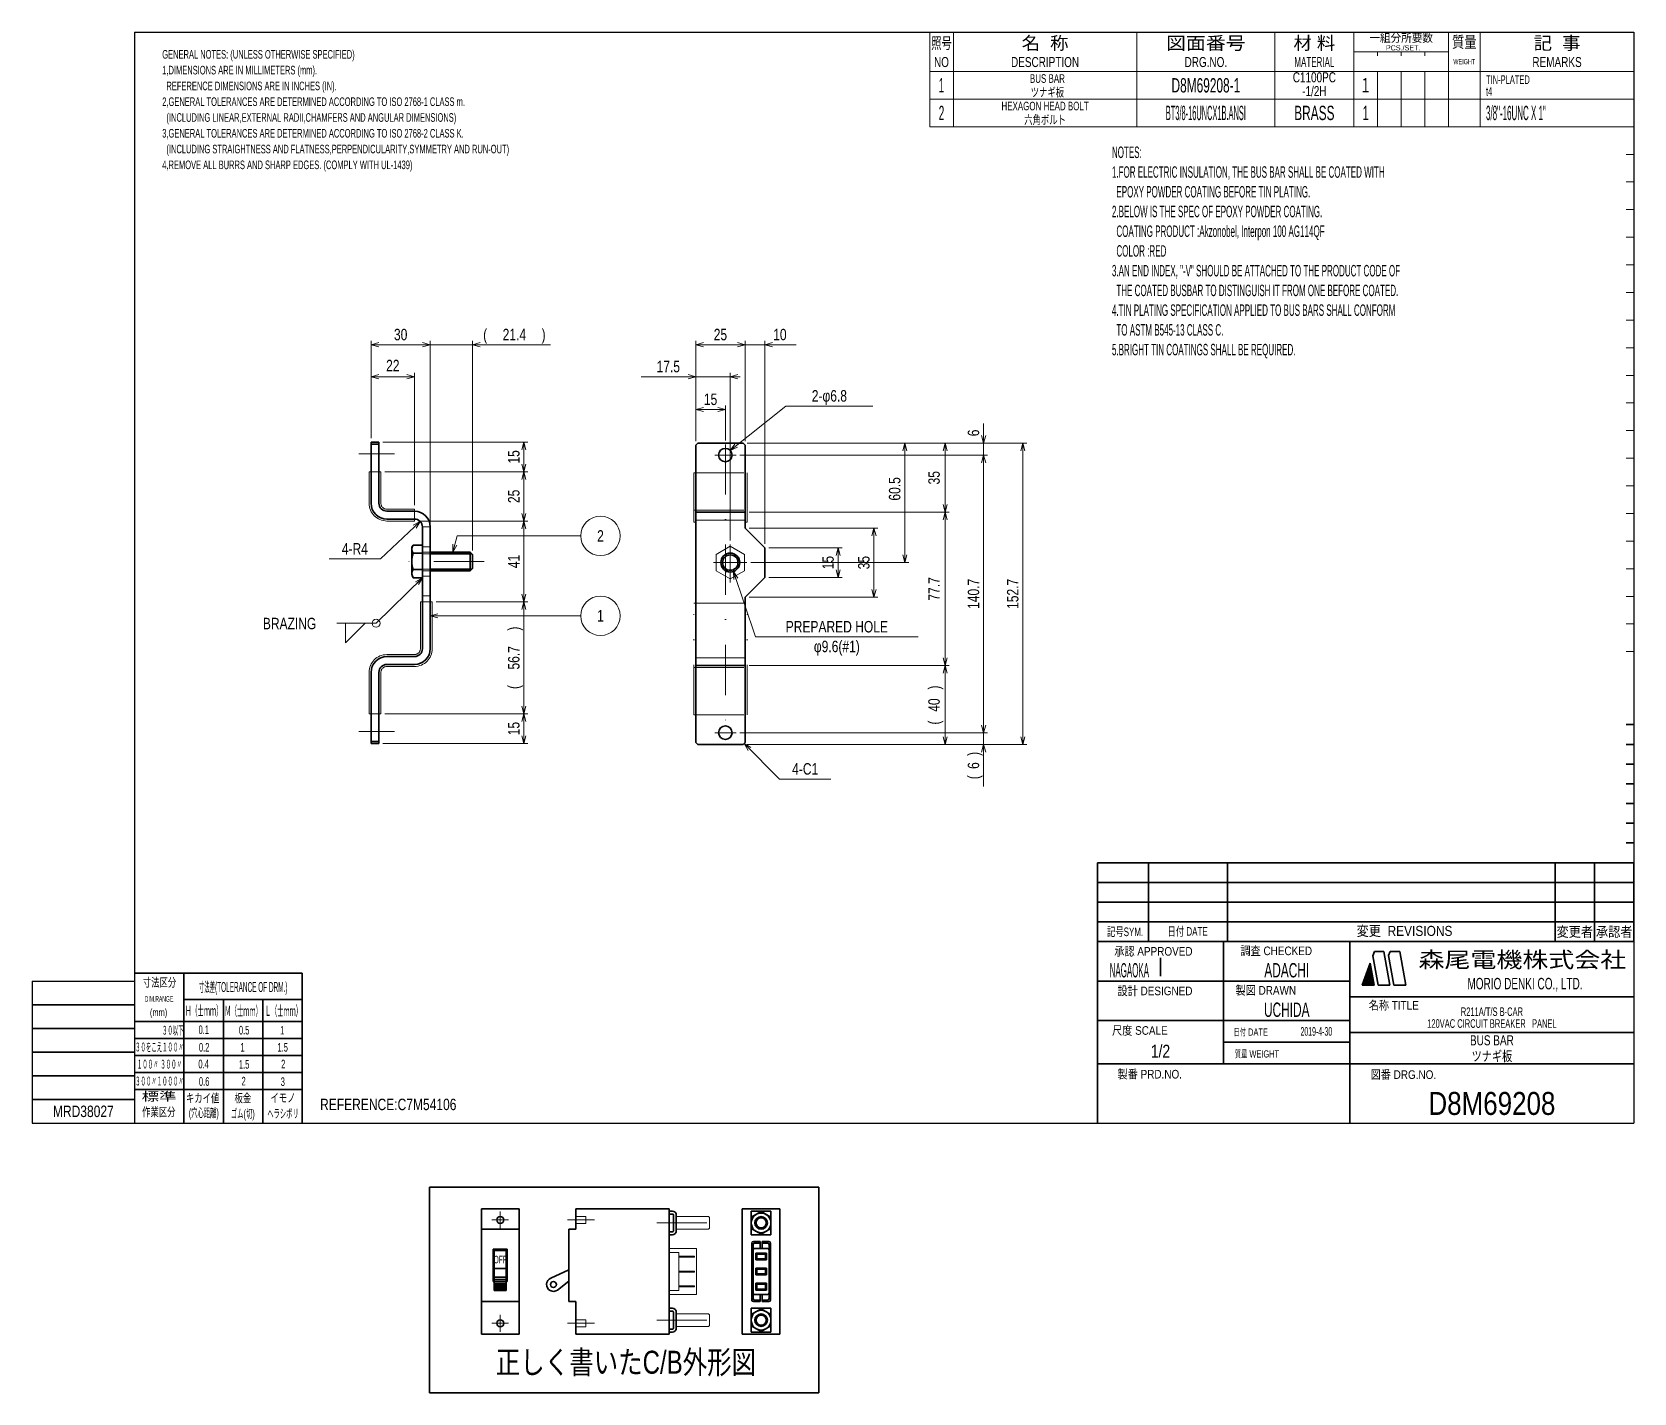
# Model space of a CAD drawing. Header units: millimetres. Extents: x 7 to 413, y -58 to 287.
import ezdxf
from ezdxf.enums import TextEntityAlignment as Align

# ---------------------------------------------------------------- set-up
doc = ezdxf.new("R2010")
doc.units = ezdxf.units.MM
for name, pattern in [('DASHDOT', [25.3, 12.7, -6.3, 0, -6.3]), ('DASHED', [19, 12.7, -6.3]), ('DIVIDE', [31.6, 12.7, -6.3, 0, -6.3, 0, -6.3])]:
    doc.linetypes.add(name, pattern=pattern)
for name, color, linetype in [('GR1_01', 7, 'Continuous'), ('GR1_02', 7, 'Continuous'), ('GR1_03', 7, 'Continuous'), ('GR1_15', 7, 'Continuous'), ('GR1_16', 7, 'Continuous'), ('図面枠D8M', 7, 'Continuous'), ('表題、部品表', 7, 'Continuous'), ('表題、部品表_01', 7, 'Continuous'), ('表題、部品表_02', 7, 'Continuous'), ('表題、部品表_03', 7, 'Continuous')]:
    doc.layers.add(name, color=color, linetype=linetype)
doc.styles.add('HG丸ｺﾞｼｯｸM-PRO', font='')
doc.styles.get('HG丸ｺﾞｼｯｸM-PRO').set_extended_font_data('HG丸ｺﾞｼｯｸM-PRO')

msp = doc.modelspace()

# ---------------------------------------------------------------- texts
at = {"layer": 'GR1_01', "color": 3, "linetype": 'Continuous', "lineweight": 35, "style": 'HG丸ｺﾞｼｯｸM-PRO', "width": 0.781854}
msp.add_text('正しく書いたC/B外形図', height=5.8182, dxfattribs=at).set_placement((157.52, -50.33), align=Align.MIDDLE_CENTER)
at = {"layer": 'GR1_02', "color": 4, "linetype": 'Continuous', "lineweight": 35, "style": 'HG丸ｺﾞｼｯｸM-PRO'}
for s, height, rotation, width, p in [('30', 2.909, 0, 0.784542, (100.43, 207.77)), ('(', 2.91, 0, 0.781868, (121.85, 207.77)), ('21.4', 2.909, 0, 0.784749, (129.25, 207.77)), (')', 2.91, 0, 0.781868, (136.65, 207.77)), ('25', 2.909, 0, 0.784542, (181.47, 207.77)), ('10', 2.909, 0, 0.784542, (196.54, 207.77)), ('22', 2.909, 0, 0.784542, (98.43, 199.91)), ('17.5', 2.909, 0, 0.784749, (168.25, 199.66)), ('15', 2.909, 0, 0.784542, (178.97, 191.36)), ('6', 2.91, 90, 0.784542, (247.93, 185.17)), ('15', 2.909, 90, 0.784542, (131.42, 179.09)), ('25', 2.909, 90, 0.784542, (131.42, 169.09)), ('60.5', 2.909, 90, 0.784749, (227.95, 170.98)), ('41', 2.909, 90, 0.784542, (131.42, 152.59)), ('15', 2.909, 90, 0.784542, (211.06, 152.3)), ('35', 2.909, 90, 0.784542, (220.13, 152.3)), ('140.7', 2.909, 90, 0.7847, (247.93, 144.38)), ('152.7', 2.909, 90, 0.7847, (257.88, 144.38)), (')', 2.91, 90, 0.781868, (131.42, 135.57)), ('56.7', 2.909, 90, 0.784749, (131.42, 128.17)), ('(', 2.91, 90, 0.781868, (131.42, 120.77)), ('15', 2.909, 90, 0.784542, (131.42, 110.24)), (')', 2.91, 90, 0.781868, (247.93, 103.83)), ('6', 2.91, 90, 0.784542, (247.93, 100.87)), ('(', 2.91, 90, 0.781868, (247.93, 97.91))]:
    msp.add_text(s, height=height, rotation=rotation, dxfattribs=dict(at, width=width)).set_placement(p, align=Align.BOTTOM_CENTER)
at = {"layer": 'GR1_02', "color": 3, "linetype": 'Continuous', "lineweight": 35, "style": 'HG丸ｺﾞｼｯｸM-PRO'}
for s, height, width, p in [('2-φ6.8', 2.909, 0.783565, (209.08, 192.23)), ('4-R4', 2.909, 0.783129, (88.82, 153.47)), ('PREPARED HOLE', 2.9091, 0.783193, (210.97, 133.73)), ('φ9.6(#1)', 2.909, 0.78342, (210.97, 128.73)), ('4-C1', 2.909, 0.783285, (202.95, 97.7))]:
    msp.add_text(s, height=height, dxfattribs=dict(at, width=width)).set_placement(p, align=Align.BOTTOM_CENTER)
for s, height, width, p in [('35', 2.909, 0.784542, (237.93, 173.8)), ('77.7', 2.909, 0.784749, (237.93, 145.63)), (')', 2.91, 0.781868, (237.93, 120.64)), ('40', 2.909, 0.784542, (237.93, 116.2)), ('(', 2.91, 0.781868, (237.93, 111.76))]:
    msp.add_text(s, height=height, rotation=90, dxfattribs=dict(at, width=width)).set_placement(p, align=Align.BOTTOM_CENTER)
at = {"layer": 'GR1_02', "color": 3, "linetype": 'Continuous', "lineweight": 35, "style": 'HG丸ｺﾞｼｯｸM-PRO', "width": 0.782288}
msp.add_text('BRAZING', height=2.909, dxfattribs=at).set_placement((72.27, 136.86), align=Align.MIDDLE_CENTER)
at = {"layer": 'GR1_15', "color": 6, "linetype": 'Continuous', "lineweight": 35, "style": 'HG丸ｺﾞｼｯｸM-PRO', "width": 0.784542}
for s, p in [('2', (151.07, 159.06)), ('1', (151.07, 138.83))]:
    msp.add_text(s, height=2.91, dxfattribs=at).set_placement(p, align=Align.MIDDLE_CENTER)
at = {"layer": '図面枠D8M', "color": 3, "linetype": 'Continuous', "lineweight": 35, "style": 'HG丸ｺﾞｼｯｸM-PRO'}
for s, width, p in [('GENERAL NOTES: (UNLESS OTHERWISE SPECIFIED)', 0.52211, (40, 282.19)), ('1,DIMENSIONS ARE IN MILLIMETERS (mm).', 0.522052, (40, 278.19)), ('  REFERENCE DIMENSIONS ARE IN INCHES (IN).', 0.522009, (40, 274.19)), ('2,GENERAL TOLERANCES ARE DETERMINED ACCORDING TO ISO 2768-1 CLASS m.', 0.522186, (40, 270.19)), ('  (INCLUDING LINEAR,EXTERNAL RADII,CHAMFERS AND ANGULAR DIMENSIONS)', 0.522355, (40, 266.19)), ('3,GENERAL TOLERANCES ARE DETERMINED ACCORDING TO ISO 2768-2 CLASS K.', 0.52223, (40, 262.19)), ('  (INCLUDING STRAIGHTNESS AND FLATNESS,PERPENDICULARITY,SYMMETRY AND RUN-OUT)', 0.522087, (40, 258.19)), ('4,REMOVE ALL BURRS AND SHARP EDGES. (COMPLY WITH UL-1439)', 0.52235, (40, 254.19))]:
    msp.add_text(s, height=2.1818, dxfattribs=dict(at, width=width)).set_placement(p, align=Align.TOP_LEFT)
for s, height, width, p in [('ツナギ板', 2.545, 0.741121, (377, 27.25)), ('MRD38027', 2.909, 0.783793, (20, 13.25))]:
    msp.add_text(s, height=height, dxfattribs=dict(at, width=width)).set_placement(p, align=Align.MIDDLE_CENTER)
at = {"layer": '図面枠D8M', "color": 3, "linetype": 'Continuous', "lineweight": 35, "style": 'HG丸ｺﾞｼｯｸM-PRO', "width": 0.783575}
msp.add_text('REFERENCE:C7M54106', height=2.9091, dxfattribs=at).set_placement((80, 15), align=Align.MIDDLE_LEFT)
at = {"layer": '表題、部品表', "color": 3, "linetype": 'Continuous', "lineweight": 35, "style": 'HG丸ｺﾞｼｯｸM-PRO'}
for s, height, width, p in [('NOTES:', 2.909, 0.521723, (280.7, 256.28)), ('1.FOR ELECTRIC INSULATION, THE BUS BAR SHALL BE COATED WITH ', 2.9091, 0.522417, (280.7, 251.28)), ('  EPOXY POWDER COATING BEFORE TIN PLATING.', 2.9091, 0.522634, (280.7, 246.28)), ('2.BELOW IS THE SPEC OF EPOXY POWDER COATING.', 2.9091, 0.522562, (280.7, 241.28)), ('  COATING PRODUCT :Akzonobel, Interpon 100 AG114QF', 2.9091, 0.522597, (280.7, 236.28)), ('  COLOR :RED', 2.9091, 0.522617, (280.7, 231.28)), ('3.AN END INDEX, "-V" SHOULD BE ATTACHED TO THE PRODUCT CODE OF ', 2.9091, 0.522378, (280.7, 226.28)), ('  THE COATED BUSBAR TO DISTINGUISH IT FROM ONE BEFORE COATED.', 2.9091, 0.522152, (280.7, 221.28)), ('4.TIN PLATING SPECIFICATION APPLIED TO BUS BARS SHALL CONFORM ', 2.9091, 0.522557, (280.7, 216.28)), ('  TO ASTM B545-13 CLASS C.', 2.9091, 0.522487, (280.7, 211.28)), ('5.BRIGHT TIN COATINGS SHALL BE REQUIRED.', 2.9091, 0.522387, (280.7, 206.28))]:
    msp.add_text(s, height=height, dxfattribs=dict(at, width=width)).set_placement(p, align=Align.MIDDLE_LEFT)
at = {"layer": '表題、部品表_03', "color": 3, "linetype": 'Continuous', "lineweight": 35, "style": 'HG丸ｺﾞｼｯｸM-PRO'}
for s, height, width, p in [('BUS BAR', 2.182, 0.692724, (264.34, 274.97)), ('1', 3.64, 0.521199, (237.5, 273.25)), ('ツナギ板', 2.182, 0.692256, (264.34, 271.47)), ('D8M69208-1', 3.636, 0.619404, (304.5, 273.25)), ('１', 3.64, 0.578238, (345, 273.25)), ('2', 3.64, 0.521199, (237.5, 266.25)), ('HEXAGON HEAD BOLT', 2.1818, 0.692201, (263.75, 268)), ('BT3/8-16UNCX1B.ANSI', 3.6364, 0.374521, (304.5, 266.25)), ('BRASS', 3.636, 0.618694, (332, 266.25)), ('1', 3.64, 0.576062, (345, 266.25)), ('六角ボルト', 2.182, 0.692256, (263.75, 264.5))]:
    msp.add_text(s, height=height, dxfattribs=dict(at, width=width)).set_placement(p, align=Align.MIDDLE_CENTER)
for s, width, p in [('C1100PC', 0.740867, (332, 273.25)), ('-1/2H', 0.740841, (332, 269.75))]:
    msp.add_text(s, height=2.545, dxfattribs=dict(at, width=width)).set_placement(p, align=Align.BOTTOM_CENTER)
for s, height, width, p in [('t4', 2.182, 0.521291, (375.5, 271.69)), ('TIN-PLATED', 2.182, 0.522156, (375.5, 274.69)), ('3/8"-16UNC X 1"', 3.6364, 0.416313, (375.5, 266.25))]:
    msp.add_text(s, height=height, dxfattribs=dict(at, width=width)).set_placement(p, align=Align.MIDDLE_LEFT)

# ---------------------------------------------------------------- blocks, each defined once
blk = doc.blocks.new('BLKF024')
at = {"layer": '図面枠D8M', "color": 4, "linetype": 'Continuous', "lineweight": 13}
for p, q in [((344.778471, 46.998727), (346.524087, 48.744343)), ((344.8594, 47.221078), (346.502888, 48.864566)), ((344.940329, 47.443428), (346.48169, 48.984789)), ((345.021258, 47.665778), (346.460491, 49.105012)), ((345.102186, 47.888128), (346.439293, 49.225235)), ((345.183115, 48.110479), (346.418094, 49.345457)), ((345.264044, 48.332829), (346.396896, 49.46568)), ((345.344973, 48.555179), (346.375697, 49.585903)), ((345.425902, 48.777529), (346.354499, 49.706126)), ((345.506831, 48.999879), (346.3333, 49.826349)), ((345.58776, 49.22223), (346.312102, 49.946572)), ((345.668689, 49.44458), (346.290903, 50.066794)), ((345.749617, 49.66693), (346.269705, 50.187017)), ((345.830546, 49.88928), (346.248506, 50.30724)), ((345.911475, 50.111631), (346.227307, 50.427463)), ((345.992404, 50.333981), (346.206109, 50.547686)), ((346.073333, 50.556331), (346.18491, 50.667909)), ((346.154262, 50.778681), (346.163712, 50.788131)), ((344.157871, 45.246757), (346.693675, 47.782561)), ((344.211969, 45.442276), (346.672477, 47.902784)), ((344.292898, 45.664626), (346.651278, 48.023006)), ((344.299292, 45.246757), (346.714874, 47.662338)), ((344.373827, 45.886976), (346.63008, 48.143229)), ((344.440714, 45.246757), (346.736072, 47.542115)), ((344.454756, 46.109327), (346.608881, 48.263452)), ((344.535684, 46.331677), (346.587682, 48.383675)), ((344.582135, 45.246757), (346.757271, 47.421892)), ((344.616613, 46.554027), (346.566484, 48.503898)), ((344.697542, 46.776377), (346.545285, 48.624121)), ((344.723556, 45.246757), (346.778469, 47.301669)), ((344.864978, 45.246757), (346.799668, 47.181447)), ((345.006399, 45.246757), (346.820866, 47.061224)), ((345.147821, 45.246757), (346.842065, 46.941001)), ((345.289242, 45.246757), (346.863263, 46.820778)), ((345.430663, 45.246757), (346.884462, 46.700555)), ((345.572085, 45.246757), (346.90566, 46.580332)), ((345.713506, 45.246757), (346.926859, 46.46011)), ((345.854927, 45.246757), (346.948057, 46.339887)), ((345.996349, 45.246757), (346.969256, 46.219664)), ((346.13777, 45.246757), (346.990455, 46.099441)), ((346.279191, 45.246757), (347.011653, 45.979218)), ((346.420613, 45.246757), (347.032852, 45.858995)), ((346.562034, 45.246757), (347.05405, 45.738773)), ((346.703455, 45.246757), (347.075249, 45.61855)), ((346.844877, 45.246757), (347.096447, 45.498327)), ((346.986298, 45.246757), (347.117646, 45.378104)), ((347.12772, 45.246757), (347.138844, 45.257881))]:
    blk.add_line(p, q, dxfattribs=at)
blk = doc.blocks.new('BLKF023')
at = {"layer": '図面枠D8M', "color": 2, "linetype": 'Continuous', "lineweight": 25}
for p, q in [((33, 286.75), (413, 286.75)), ((33, 286.75), (33, 10.25)), ((413, 286.75), (413, 10.25)), ((7, 46.25), (7, 10.25)), ((7, 46.25), (33, 46.25)), ((7, 10.25), (413, 10.25))]:
    blk.add_line(p, q, dxfattribs=at)
at = {"layer": '図面枠D8M', "color": 4, "linetype": 'Continuous', "lineweight": 13}
for p, q in [((413, 269.75), (411, 269.75)), ((413, 262.75), (411, 262.75)), ((413, 255.75), (411, 255.75)), ((413, 248.75), (411, 248.75)), ((413, 241.75), (411, 241.75)), ((413, 234.75), (411, 234.75)), ((413, 227.75), (411, 227.75)), ((413, 220.75), (411, 220.75)), ((413, 213.75), (411, 213.75)), ((413, 206.75), (411, 206.75)), ((413, 199.75), (411, 199.75)), ((413, 192.75), (411, 192.75)), ((413, 185.75), (411, 185.75)), ((413, 178.75), (411, 178.75)), ((413, 171.75), (411, 171.75)), ((413, 164.75), (411, 164.75)), ((413, 157.75), (411, 157.75)), ((413, 150.75), (411, 150.75)), ((413, 143.75), (411, 143.75)), ((413, 136.75), (411, 136.75)), ((411, 129.75), (413, 129.75))]:
    blk.add_line(p, q, dxfattribs=at)
at = {"layer": '図面枠D8M', "color": 3, "linetype": 'Continuous', "lineweight": 35}
for p, q in [((413, 111.25), (411, 111.25)), ((413, 106.25), (411, 106.25)), ((413, 101.25), (411, 101.25)), ((413, 96.25), (411, 96.25)), ((413, 91.25), (411, 91.25)), ((413, 86.25), (411, 86.25)), ((413, 81.25), (411, 81.25)), ((277, 56.25), (277, 10.25)), ((277, 56.25), (413, 56.25)), ((309, 56.25), (309, 25.25)), ((341, 56.25), (341, 10.25)), ((346.84, 52.65), (347.23, 53.75)), ((347.23, 53.75), (349.64, 53.75)), ((351.14, 45.25), (349.64, 53.75)), ((351.18, 53.75), (350.82, 52.76)), ((351.18, 53.75), (353.64, 53.75)), ((355.14, 45.25), (353.64, 53.75)), ((293, 52.17), (293, 47.48)), ((344.14, 45.25), (346.16, 50.8)), ((347.14, 45.25), (346.16, 50.8)), ((348.14, 45.25), (346.84, 52.65)), ((352.14, 45.25), (350.82, 52.76)), ((33, 48.25), (75.5, 48.25)), ((45.5, 48.25), (45.5, 10.25)), ((75.5, 48.25), (75.5, 10.25)), ((277, 46.25), (341, 46.25)), ((344.14, 45.25), (347.14, 45.25)), ((348.14, 45.25), (351.14, 45.25)), ((352.14, 45.25), (355.14, 45.25)), ((45.5, 41.55), (75.5, 41.55)), ((55.5, 41.55), (55.5, 10.25)), ((65.5, 41.55), (65.5, 10.25)), ((341, 42.25), (413, 42.25)), ((7, 40.25), (33, 40.25)), ((7, 34.25), (33, 34.25)), ((33, 36.05), (75.5, 36.05)), ((277, 36.25), (341, 36.25)), ((341, 33.25), (413, 33.25)), ((33, 31.72), (75.5, 31.72)), ((309, 30.75), (341, 30.75)), ((7, 28.25), (33, 28.25)), ((33, 27.4), (75.5, 27.4)), ((277, 25.25), (413, 25.25)), ((7, 22.25), (33, 22.25)), ((33, 23.07), (75.5, 23.07)), ((33, 16.25), (7, 16.25)), ((33, 18.75), (75.5, 18.75))]:
    blk.add_line(p, q, dxfattribs=at)
at = {"layer": '図面枠D8M', "color": 4, "linetype": 'Continuous', "lineweight": 13}
blk.add_blockref('BLKF024', (0, 0), dxfattribs=at)
at = {"layer": '図面枠D8M', "color": 4, "linetype": 'Continuous', "lineweight": 13, "style": 'HG丸ｺﾞｼｯｸM-PRO'}
for s, height, width, p in [('承認 APPROVED', 2.1818, 0.863151, (291.21, 53.79)), ('調査 CHECKED', 2.182, 0.863174, (322.34, 53.92)), ('寸法差(TOLERANCE OF DRM.)', 2.5455, 0.382528, (60.52, 44.75)), ('設計 DESIGNED', 2.1818, 0.862613, (291.61, 43.76)), ('製図 DRAWN', 2.182, 0.863099, (319.7, 43.9)), ('DIM.RANGE.', 1.455, 0.522543, (39.35, 41.74)), ('名称 TITLE', 2.182, 0.862489, (352.13, 40.11)), ('Ｈ（士ｍｍ）', 2.545, 0.439786, (50.53, 38.76)), ('Ｍ（士ｍｍ）', 2.545, 0.439786, (60.52, 38.71)), ('Ｌ（士ｍｍ）', 2.545, 0.439786, (70.7, 38.71)), ('３０以下', 2.182, 0.44793, (42.7, 33.77)), ('0.1', 2.182, 0.522424, (50.53, 33.92)), ('0.5', 2.182, 0.522424, (60.76, 33.82)), ('1', 2.18, 0.521199, (70.42, 33.82)), ('尺度 SCALE', 2.182, 0.862581, (287.78, 33.74)), ('日付 DATE', 1.818, 0.618255, (315.88, 33.34)), ('３０をこえ１００〃', 2.182, 0.44793, (39.29, 29.52)), ('0.2', 2.182, 0.522424, (50.62, 29.48)), ('1', 2.18, 0.521199, (60.33, 29.48)), ('1.5', 2.182, 0.522424, (70.52, 29.48)), ('質量 WEIGHT', 1.818, 0.618812, (317.46, 27.8)), ('１００〃 ３００〃', 2.182, 0.448161, (39.29, 25.18)), ('0.4', 2.182, 0.522424, (50.48, 25.24)), ('1.5', 2.182, 0.522424, (60.76, 25.15)), ('2', 2.18, 0.521199, (70.66, 25.24)), ('３００〃１０００〃', 2.182, 0.44793, (39.29, 20.89)), ('0.6', 2.182, 0.522424, (50.62, 20.81)), ('2', 2.18, 0.521199, (60.62, 20.9)), ('3', 2.18, 0.521199, (70.56, 20.76)), ('製番 PRD.NO.', 2.182, 0.863299, (290.29, 22.66)), ('図番 DRG.NO.', 2.182, 0.863083, (354.56, 22.56)), ('キカイ値', 2.182, 0.692256, (50.24, 16.58)), ('板金', 2.182, 0.692256, (60.43, 16.58)), ('イモノ', 2.182, 0.692256, (70.61, 16.67))]:
    blk.add_text(s, height=height, dxfattribs=dict(at, width=width)).set_placement(p, align=Align.MIDDLE_CENTER)
at = {"layer": '図面枠D8M', "color": 2, "linetype": 'Continuous', "lineweight": 25, "style": 'HG丸ｺﾞｼｯｸM-PRO', "width": 1.206081}
blk.add_text('森尾電機株式会社', height=4, dxfattribs=at).set_placement((384.72, 51.68), align=Align.MIDDLE_CENTER)
at = {"layer": '図面枠D8M', "color": 4, "linetype": 'Continuous', "lineweight": 13, "style": 'HG丸ｺﾞｼｯｸM-PRO'}
for s, height, width, p in [('寸法区分', 2.182, 0.692256, (39.31, 44.15)), ('(mm)', 1.818, 0.619256, (39.07, 36.89)), ('標準', 2.182, 1.489301, (39.21, 15.25)), ('作業区分', 2.182, 0.692256, (39.12, 11.35)), ('(穴心距離)', 2.182, 0.521231, (50.53, 11.11)), ('ゴム(切)', 2.182, 0.521232, (60.43, 10.92)), ('ヘラシボリ', 2.182, 0.521228, (70.61, 10.92))]:
    blk.add_text(s, height=height, dxfattribs=dict(at, width=width)).set_placement(p, align=Align.BOTTOM_CENTER)
at = {"layer": '図面枠D8M', "color": 3, "linetype": 'Continuous', "lineweight": 35, "style": 'HG丸ｺﾞｼｯｸM-PRO', "width": 0.652197}
blk.add_text('MORIO DENKI CO., LTD.', height=2.9091, dxfattribs=at).set_placement((385.38, 45.61), align=Align.MIDDLE_CENTER)
blk = doc.blocks.new('BLKF025')
at = {"layer": '図面枠D8M', "color": 3, "linetype": 'Continuous', "lineweight": 35, "style": 'HG丸ｺﾞｼｯｸM-PRO'}
for s, height, width, p in [('NAGAOKA', 3.636, 0.414524, (285.11, 49)), ('ADACHI', 3.636, 0.619335, (325, 49)), ('UCHIDA', 3.636, 0.61989, (325, 39)), ('120VAC CIRCUIT BREAKER\u3000PANEL', 2.1818, 0.522056, (377, 35.5)), ('R211A/T/S B-CAR', 2.1818, 0.521766, (377, 38.5)), ('2019-4-30', 2.182, 0.482367, (332.5, 33.5)), ('BUS BAR', 2.545, 0.742441, (377, 31.25)), ('1/2', 3.273, 0.80628, (293, 28.5)), ('D8M69208', 5.818, 0.845432, (377, 15.25))]:
    blk.add_text(s, height=height, dxfattribs=dict(at, width=width)).set_placement(p, align=Align.MIDDLE_CENTER)
blk = doc.blocks.new('BLKF027')
at = {"layer": '図面枠D8M', "color": 3, "linetype": 'Continuous', "lineweight": 35}
for p, q in [((277, 61.25), (413, 61.25)), ((277, 61.25), (277, 56.25)), ((290, 61.25), (290, 56.25)), ((310, 61.25), (310, 56.25)), ((393, 61.25), (393, 56.25)), ((403, 61.25), (403, 56.25)), ((413, 61.25), (413, 56.25)), ((277, 56.25), (413, 56.25))]:
    blk.add_line(p, q, dxfattribs=at)
at = {"layer": '図面枠D8M', "color": 4, "linetype": 'Continuous', "lineweight": 13, "style": 'HG丸ｺﾞｼｯｸM-PRO'}
for s, height, width, p in [('記号SYM.', 2.182, 0.69227, (284.03, 58.74)), ('日付 DATE', 2.182, 0.692507, (299.87, 58.83)), ('変更  REVISIONS', 2.5455, 0.887352, (354.85, 58.97)), ('変更者', 2.545, 0.887717, (398, 58.75)), ('承認者', 2.545, 0.887717, (408, 58.75))]:
    blk.add_text(s, height=height, dxfattribs=dict(at, width=width)).set_placement(p, align=Align.MIDDLE_CENTER)
blk = doc.blocks.new('BLKF026')
at = {"layer": '図面枠D8M', "color": 3, "linetype": 'Continuous', "lineweight": 35}
blk.add_blockref('BLKF027', (0, 0), dxfattribs=at)
blk = doc.blocks.new('BLKF029')
at = {"layer": '図面枠D8M', "color": 3, "linetype": 'Continuous', "lineweight": 35}
for p, q in [((277, 66.25), (413, 66.25)), ((277, 66.25), (277, 61.25)), ((290, 66.25), (290, 61.25)), ((310, 66.25), (310, 61.25)), ((393, 66.25), (393, 61.25)), ((403, 66.25), (403, 61.25)), ((413, 66.25), (413, 61.25)), ((277, 61.25), (413, 61.25))]:
    blk.add_line(p, q, dxfattribs=at)
blk = doc.blocks.new('BLKF028')
at = {"layer": '図面枠D8M', "color": 3, "linetype": 'Continuous', "lineweight": 35}
blk.add_blockref('BLKF029', (0, 0), dxfattribs=at)
blk = doc.blocks.new('BLKF031')
at = {"layer": '図面枠D8M', "color": 3, "linetype": 'Continuous', "lineweight": 35}
for p, q in [((277, 71.25), (413, 71.25)), ((277, 71.25), (277, 66.25)), ((290, 71.25), (290, 66.25)), ((310, 71.25), (310, 66.25)), ((393, 71.25), (393, 66.25)), ((403, 71.25), (403, 66.25)), ((413, 71.25), (413, 66.25)), ((277, 66.25), (413, 66.25))]:
    blk.add_line(p, q, dxfattribs=at)
blk = doc.blocks.new('BLKF030')
at = {"layer": '図面枠D8M', "color": 3, "linetype": 'Continuous', "lineweight": 35}
blk.add_blockref('BLKF031', (0, 0), dxfattribs=at)
blk = doc.blocks.new('BLKF033')
at = {"layer": '図面枠D8M', "color": 3, "linetype": 'Continuous', "lineweight": 35}
for p, q in [((277, 76.25), (413, 76.25)), ((277, 76.25), (277, 71.25)), ((290, 76.25), (290, 71.25)), ((310, 76.25), (310, 71.25)), ((393, 76.25), (393, 71.25)), ((403, 76.25), (403, 71.25)), ((413, 76.25), (413, 71.25)), ((277, 71.25), (413, 71.25))]:
    blk.add_line(p, q, dxfattribs=at)
blk = doc.blocks.new('BLKF032')
at = {"layer": '図面枠D8M', "color": 3, "linetype": 'Continuous', "lineweight": 35}
blk.add_blockref('BLKF033', (0, 0), dxfattribs=at)
blk = doc.blocks.new('BLKF035')
at = {"layer": '表題、部品表_01', "color": 4, "linetype": 'Continuous', "lineweight": 13}
for p, q in [((234.5, 286.75), (234.5, 276.75)), ((234.5, 286.75), (413, 286.75)), ((240.5, 286.75), (240.5, 276.75)), ((287, 286.75), (287, 276.75)), ((322, 286.75), (322, 276.75)), ((342, 286.75), (342, 276.75)), ((366, 286.75), (366, 276.75)), ((374, 286.75), (374, 276.75)), ((413, 286.75), (413, 276.75)), ((342, 281.75), (366, 281.75)), ((348, 280.75), (348, 281.75)), ((354, 281.75), (354, 280.75)), ((360, 281.75), (360, 280.75)), ((234.5, 276.75), (413, 276.75))]:
    blk.add_line(p, q, dxfattribs=at)
at = {"layer": '表題、部品表_01', "color": 3, "linetype": 'Continuous', "lineweight": 35, "style": 'HG丸ｺﾞｼｯｸM-PRO'}
for s, height, width, p in [('照号', 2.909, 0.651535, (237.5, 283.95)), ('名  称', 3.273, 1.042426, (263.75, 283.95)), ('図面番号', 3.273, 1.127518, (304.5, 283.95)), ('材 料', 3.273, 1.042439, (332, 283.95)), ('一組分所要数', 2.036, 0.966638, (354, 285.25)), ('質量', 2.909, 0.781842, (370, 284.25)), ('記  事', 3.273, 1.042426, (393.5, 283.95)), ('NO', 2.545, 0.740841, (237.5, 279.15)), ('DESCRIPTION', 2.5455, 0.741365, (263.75, 279.15)), ('DRG.NO.', 2.545, 0.741189, (304.5, 279.15)), ('MATERIAL', 2.545, 0.594756, (332, 279.15)), ('PCS./SET.', 1.309, 0.862935, (354.5, 282.75)), ('REMARKS', 2.545, 0.742803, (393.5, 279.15)), ('WEIGHT', 1.309, 0.635507, (370, 279.25))]:
    blk.add_text(s, height=height, dxfattribs=dict(at, width=width)).set_placement(p, align=Align.MIDDLE_CENTER)
blk = doc.blocks.new('BLKF034')
at = {"layer": '表題、部品表_01', "color": 3, "linetype": 'Continuous', "lineweight": 13}
blk.add_blockref('BLKF035', (0, 0), dxfattribs=at)
blk = doc.blocks.new('BLKF036')
at = {"layer": 'GR1_03', "color": 3, "linetype": 'Continuous', "lineweight": 35}
for p, q in [((103.57, 156.72), (103.28, 156.22)), ((103.28, 156.22), (103.28, 149.34)), ((103.57, 156.72), (105.93, 156.72)), ((103.57, 154.66), (105.93, 154.66)), ((105.93, 156.72), (105.93, 148.46)), ((107.98, 154.97), (118, 154.97)), ((107.98, 154.54), (118.43, 154.54)), ((118, 154.97), (118, 150.21)), ((118, 154.97), (118.63, 154.35)), ((118.63, 154.35), (118.63, 150.84)), ((103.57, 150.53), (105.93, 150.53)), ((107.98, 150.64), (118.43, 150.64)), ((118, 150.21), (118.63, 150.84)), ((103.28, 149.34), (103.57, 148.46)), ((103.57, 148.46), (105.93, 148.46)), ((107.98, 150.21), (118, 150.21))]:
    blk.add_line(p, q, dxfattribs=at)
at = {"layer": 'GR1_03', "color": 4, "linetype": 'DASHED', "lineweight": 13}
for p, q in [((105.93, 154.97), (107.98, 154.97)), ((105.93, 154.54), (107.98, 154.54)), ((105.93, 150.64), (107.98, 150.64)), ((105.93, 150.21), (107.98, 150.21))]:
    blk.add_line(p, q, dxfattribs=at)
at = {"layer": 'GR1_03', "color": 3, "linetype": 'Continuous', "lineweight": 35}
for centre, radius, start, end in [((105.26, 155.69), 1.98, 148.5802, 211.4198), ((110.76, 152.59), 7.48, 163.9892, 196.0108), ((105.26, 149.5), 1.98, 148.5802, 211.4198)]:
    blk.add_arc(centre, radius, start, end, dxfattribs=at)
blk = doc.blocks.new('FXTIP_ARROW_S')
at = {"color": 0, "linetype": 'Continuous', "lineweight": -2}
for q in [(-1, 0), (-0.97, 0.26), (-0.97, -0.26)]:
    blk.add_line((0, 0), q, dxfattribs=at)
blk = doc.blocks.new('FXTIP_ARROW_E')
at = {"color": 0, "linetype": 'Continuous', "lineweight": -2}
for q in [(-1, 0), (-0.97, 0.26), (-0.97, -0.26)]:
    blk.add_line((0, 0), q, dxfattribs=at)
blk = doc.blocks.new('BLKF037')
at = {"layer": '表題、部品表_02', "color": 4, "linetype": 'Continuous', "lineweight": 13}
for p, q in [((234.5, 276.75), (234.5, 269.75)), ((234.5, 276.75), (413, 276.75)), ((240.5, 276.75), (240.5, 269.75)), ((287, 276.75), (287, 269.75)), ((322, 276.75), (322, 269.75)), ((342, 276.75), (342, 269.75)), ((348, 276.75), (348, 269.75)), ((354, 276.75), (354, 269.75)), ((360, 269.75), (360, 276.75)), ((366, 276.75), (366, 269.75)), ((374, 276.75), (374, 269.75)), ((413, 276.75), (413, 269.75)), ((234.5, 269.75), (413, 269.75))]:
    blk.add_line(p, q, dxfattribs=at)
blk = doc.blocks.new('BLKF039')
at = {"layer": '表題、部品表_02', "color": 4, "linetype": 'Continuous', "lineweight": 13}
for p, q in [((234.5, 269.75), (234.5, 262.75)), ((234.5, 269.75), (413, 269.75)), ((240.5, 269.75), (240.5, 262.75)), ((287, 269.75), (287, 262.75)), ((322, 269.75), (322, 262.75)), ((342, 269.75), (342, 262.75)), ((348, 269.75), (348, 262.75)), ((354, 269.75), (354, 262.75)), ((360, 262.75), (360, 269.75)), ((366, 269.75), (366, 262.75)), ((374, 269.75), (374, 262.75)), ((413, 269.75), (413, 262.75)), ((234.5, 262.75), (413, 262.75))]:
    blk.add_line(p, q, dxfattribs=at)
blk = doc.blocks.new('BLKF041')
at = {"layer": 'GR1_03', "color": 4, "linetype": 'DASHED', "lineweight": 13}
for p, q in [((183.97, 156.43), (180.4, 154.37)), ((180.4, 154.37), (180.4, 150.24)), ((183.97, 156.43), (187.55, 154.37)), ((187.55, 150.24), (187.55, 154.37)), ((183.97, 148.17), (180.4, 150.24)), ((183.97, 148.17), (187.55, 150.24))]:
    blk.add_line(p, q, dxfattribs=at)
at = {"layer": 'GR1_03', "color": 4, "linetype": 'DASHDOT', "lineweight": 13}
for p, q in [((183.97, 156.92), (183.97, 147.22)), ((179.73, 152.3), (188.19, 152.3))]:
    blk.add_line(p, q, dxfattribs=at)
at = {"layer": 'GR1_03', "color": 3, "linetype": 'Continuous', "lineweight": 35}
for radius in [2.38, 1.95]:
    blk.add_circle((183.97, 152.3), radius, dxfattribs=at)
blk = doc.blocks.new('BLKF042')
at = {"layer": 'GR1_16', "color": 4, "linetype": 'DIVIDE', "lineweight": 13}
for p, q in [((174.72, 175.05), (188.22, 175.05)), ((174.72, 162.55), (174.72, 175.05)), ((188.22, 162.55), (188.22, 175.05)), ((174.72, 165.55), (188.22, 165.55)), ((174.72, 162.55), (175.22, 162.55)), ((187.72, 162.55), (188.22, 162.55))]:
    blk.add_line(p, q, dxfattribs=at)
blk = doc.blocks.new('BLKF043')
at = {"layer": 'GR1_16', "color": 4, "linetype": 'DIVIDE', "lineweight": 13}
for p, q in [((92.43, 175.34), (95.43, 175.34)), ((92.43, 167.34), (92.43, 175.34)), ((95.43, 167.34), (95.43, 175.34)), ((96.93, 165.84), (103.93, 165.84)), ((96.93, 162.84), (103.93, 162.84)), ((103.93, 165.84), (103.93, 162.84))]:
    blk.add_line(p, q, dxfattribs=at)
for radius in [4.5, 1.5]:
    blk.add_arc((96.93, 167.34), radius, 180, 270, dxfattribs=at)
blk = doc.blocks.new('BLKF044')
at = {"layer": 'GR1_16', "color": 4, "linetype": 'DIVIDE', "lineweight": 13}
for p, q in [((105.43, 142.34), (108.43, 142.34)), ((105.43, 130.49), (105.43, 142.34)), ((108.43, 130.49), (108.43, 142.34)), ((96.93, 128.99), (103.93, 128.99)), ((96.93, 125.99), (103.93, 125.99)), ((92.43, 113.99), (92.43, 124.49)), ((95.43, 113.99), (95.43, 124.49)), ((95.43, 113.99), (92.43, 113.99))]:
    blk.add_line(p, q, dxfattribs=at)
for centre, radius, start, end in [((103.93, 130.49), 4.5, 270, 0), ((103.93, 130.49), 1.5, 270, 0), ((96.93, 124.49), 4.5, 90, 180), ((96.93, 124.49), 1.5, 90, 180)]:
    blk.add_arc(centre, radius, start, end, dxfattribs=at)
blk = doc.blocks.new('BLKF045')
at = {"layer": 'GR1_16', "color": 4, "linetype": 'DIVIDE', "lineweight": 13}
for p, q in [((174.72, 113.7), (174.72, 142.05)), ((174.72, 142.05), (188.22, 142.05)), ((188.22, 113.7), (188.22, 142.05)), ((174.72, 125.7), (188.22, 125.7)), ((174.72, 113.7), (188.22, 113.7))]:
    blk.add_line(p, q, dxfattribs=at)
blk = doc.blocks.new('BLKF047')
at = {"layer": 'GR1_01', "color": 3, "linetype": 'Continuous', "lineweight": 35}
for p, q in [((92.93, 182.84), (94.93, 182.84)), ((92.93, 167.34), (92.93, 182.84)), ((94.93, 182.84), (94.93, 167.34)), ((92.93, 182.34), (94.93, 182.34)), ((96.93, 165.34), (103.93, 165.34)), ((103.93, 163.34), (96.93, 163.34)), ((105.93, 161.34), (105.93, 130.49)), ((107.93, 161.34), (107.93, 130.49)), ((103.93, 128.49), (96.93, 128.49)), ((103.93, 126.49), (96.93, 126.49)), ((92.93, 106.49), (92.93, 124.49)), ((94.93, 124.49), (94.93, 106.49)), ((94.93, 106.98), (92.93, 106.98)), ((94.93, 106.49), (92.93, 106.49))]:
    blk.add_line(p, q, dxfattribs=at)
at = {"layer": 'GR1_01', "color": 4, "linetype": 'DASHED', "lineweight": 13}
for p, q in [((105.93, 161.34), (107.93, 161.34)), ((105.93, 156.34), (107.93, 156.34)), ((105.93, 148.84), (107.93, 148.84)), ((107.93, 143.84), (105.93, 143.84))]:
    blk.add_line(p, q, dxfattribs=at)
at = {"layer": 'GR1_01', "color": 3, "linetype": 'Continuous', "lineweight": 35}
for centre, radius, start, end in [((96.93, 167.34), 4, 180, 270), ((96.93, 167.34), 2, 180, 270), ((103.93, 161.34), 4, 0, 90), ((103.93, 161.34), 2, 0, 90), ((103.93, 130.49), 4, 270, 0), ((103.93, 130.49), 2, 270, 0), ((96.93, 124.49), 4, 90, 180), ((96.93, 124.49), 2, 90, 180)]:
    blk.add_arc(centre, radius, start, end, dxfattribs=at)
blk = doc.blocks.new('BLKF046')
at = {"layer": 'GR1_01', "color": 4, "linetype": 'DASHDOT', "lineweight": 13}
for p, q in [((89.82, 179.84), (98.83, 179.84)), ((89.82, 109.49), (98.83, 109.49))]:
    blk.add_line(p, q, dxfattribs=at)
at = {"layer": 'GR1_01', "color": 3, "linetype": 'Continuous', "lineweight": 35}
blk.add_blockref('BLKF047', (0, 0), dxfattribs=at)
blk = doc.blocks.new('BLKF049')
at = {"layer": 'GR1_01', "color": 3, "linetype": 'Continuous', "lineweight": 35}
for p, q in [((175.72, 182.55), (175.22, 182.05)), ((175.22, 106.7), (175.22, 182.05)), ((175.72, 182.55), (187.22, 182.55)), ((187.22, 182.55), (187.72, 182.05)), ((187.72, 161.05), (187.72, 182.05)), ((175.22, 165.05), (187.72, 165.05)), ((192.72, 156.05), (187.72, 161.05)), ((192.72, 148.55), (192.72, 156.05)), ((187.72, 143.55), (192.72, 148.55)), ((187.72, 106.7), (187.72, 143.55)), ((175.22, 126.2), (187.72, 126.2)), ((175.22, 106.7), (175.72, 106.2)), ((175.72, 106.2), (187.22, 106.2)), ((187.72, 106.7), (187.22, 106.2))]:
    blk.add_line(p, q, dxfattribs=at)
at = {"layer": 'GR1_01', "color": 4, "linetype": 'DASHED', "lineweight": 13}
for p, q in [((175.22, 163.05), (187.72, 163.05)), ((175.22, 128.2), (187.72, 128.2))]:
    blk.add_line(p, q, dxfattribs=at)
at = {"layer": 'GR1_01', "color": 3, "linetype": 'Continuous', "lineweight": 35}
for centre, radius in [((182.72, 179.55), 1.7), ((183.97, 152.3), 2.4), ((182.72, 109.2), 1.7)]:
    blk.add_circle(centre, radius, dxfattribs=at)
blk = doc.blocks.new('BLKF048')
at = {"layer": 'GR1_01', "color": 4, "linetype": 'DASHDOT', "lineweight": 13}
for p, q in [((185.42, 179.55), (180.02, 179.55)), ((182.72, 182.25), (182.72, 106.5)), ((185.42, 109.2), (180.02, 109.2))]:
    blk.add_line(p, q, dxfattribs=at)
at = {"layer": 'GR1_01', "color": 3, "linetype": 'Continuous', "lineweight": 35}
blk.add_blockref('BLKF049', (0, 0), dxfattribs=at)
blk = doc.blocks.new('BLKF051')
at = {"layer": 'GR1_01', "color": 3, "linetype": 'Continuous', "lineweight": 35}
for p, q in [((123.91, -29.84), (123.91, -21.69)), ((123.91, -21.69), (127.41, -21.69)), ((127.16, -22.04), (124.16, -22.04)), ((124.16, -32.17), (124.16, -22.04)), ((127.16, -32.17), (127.16, -22.04)), ((127.41, -21.69), (127.41, -29.84)), ((124.16, -26.61), (127.16, -26.61)), ((123.91, -29.84), (124.16, -29.84)), ((127.16, -28.81), (124.16, -28.81)), ((127.16, -29.34), (124.16, -29.34)), ((127.16, -29.85), (124.16, -29.85)), ((127.16, -30.34), (124.16, -30.34)), ((127.16, -30.79), (124.16, -30.79)), ((127.16, -31.19), (124.16, -31.19)), ((127.16, -31.53), (124.16, -31.53)), ((127.16, -31.81), (124.16, -31.81)), ((127.16, -32.01), (124.16, -32.01)), ((127.16, -32.13), (124.16, -32.13)), ((127.41, -29.84), (127.16, -29.84))]:
    blk.add_line(p, q, dxfattribs=at)
at = {"layer": 'GR1_01', "color": 3, "linetype": 'Continuous', "lineweight": 35, "style": 'HG丸ｺﾞｼｯｸM-PRO', "width": 0.52295}
blk.add_text('OFF', height=1.891, dxfattribs=at).set_placement((125.66, -24.3), align=Align.MIDDLE_CENTER)
blk = doc.blocks.new('BLKF050')
at = {"layer": 'GR1_01', "color": 3, "linetype": 'Continuous', "lineweight": 35}
for p, q in [((120.9, -43.22), (120.9, -11.47)), ((120.9, -11.47), (130.43, -11.47)), ((130.43, -43.22), (130.43, -11.47)), ((120.9, -16.65), (130.43, -16.65)), ((120.9, -34.9), (130.43, -34.9)), ((120.9, -43.22), (130.43, -43.22))]:
    blk.add_line(p, q, dxfattribs=at)
at = {"layer": 'GR1_01', "color": 4, "linetype": 'DASHDOT', "lineweight": 13}
for p, q in [((125.66, -16.4), (125.66, -12.14)), ((127.79, -14.27), (123.54, -14.27)), ((127.79, -40.47), (123.54, -40.47)), ((125.66, -42.6), (125.66, -38.34))]:
    blk.add_line(p, q, dxfattribs=at)
at = {"layer": 'GR1_01', "color": 3, "linetype": 'Continuous', "lineweight": 35}
for centre in [(125.66, -14.27), (125.66, -40.47)]:
    blk.add_circle(centre, 0.877, dxfattribs=at)
blk.add_blockref('BLKF051', (0, 0), dxfattribs=at)
blk = doc.blocks.new('BLKF053')
at = {"layer": 'GR1_01', "color": 4, "linetype": 'DASHED', "lineweight": 13}
for p, q in [((170.94, -23.47), (174.94, -23.47)), ((170.94, -23.72), (174.94, -23.72)), ((174.94, -23.72), (174.94, -23.47))]:
    blk.add_line(p, q, dxfattribs=at)
blk = doc.blocks.new('BLKF054')
at = {"layer": 'GR1_01', "color": 4, "linetype": 'DASHED', "lineweight": 13}
for p, q in [((170.94, -27.22), (174.94, -27.22)), ((170.94, -27.47), (174.94, -27.47)), ((174.94, -27.47), (174.94, -27.22))]:
    blk.add_line(p, q, dxfattribs=at)
blk = doc.blocks.new('BLKF055')
at = {"layer": 'GR1_01', "color": 4, "linetype": 'DASHED', "lineweight": 13}
for p, q in [((170.94, -30.97), (174.94, -30.97)), ((170.94, -31.22), (174.94, -31.22)), ((174.94, -31.22), (174.94, -30.97))]:
    blk.add_line(p, q, dxfattribs=at)
blk = doc.blocks.new('BLKF052')
at = {"layer": 'GR1_01', "color": 3, "linetype": 'Continuous', "lineweight": 35}
for p, q in [((144.84, -11.47), (168.44, -11.47)), ((144.84, -11.47), (144.84, -16.65)), ((168.44, -11.47), (168.44, -43.22)), ((169.29, -12.02), (168.44, -12.02)), ((169.29, -12.77), (168.44, -12.77)), ((169.54, -17.02), (169.54, -13.02)), ((170.29, -17.02), (170.29, -13.02)), ((143.07, -16.65), (144.84, -16.65)), ((143.07, -16.65), (143.07, -34.9)), ((169.29, -17.27), (168.44, -17.27)), ((169.29, -18.02), (168.44, -18.02)), ((143.07, -26.88), (138.45, -29.04)), ((140.19, -32.05), (143.07, -29.8)), ((143.07, -34.9), (144.84, -34.9)), ((144.84, -34.9), (144.84, -43.22)), ((168.44, -36.67), (169.29, -36.67)), ((169.29, -37.42), (168.44, -37.42)), ((169.54, -41.67), (169.54, -37.67)), ((170.29, -41.67), (170.29, -37.67)), ((168.44, -43.22), (144.84, -43.22)), ((169.29, -41.92), (168.44, -41.92)), ((168.44, -42.67), (169.29, -42.67))]:
    blk.add_line(p, q, dxfattribs=at)
at = {"layer": 'GR1_01', "color": 4, "linetype": 'DASHDOT', "lineweight": 13}
for p, q in [((149.56, -14.27), (142.7, -14.27)), ((165.32, -15.02), (180.69, -15.02)), ((149.56, -40.47), (142.7, -40.47)), ((165.32, -39.67), (180.69, -39.67))]:
    blk.add_line(p, q, dxfattribs=at)
at = {"layer": 'GR1_01', "color": 4, "linetype": 'DASHED', "lineweight": 13}
for p, q in [((147.34, -13.4), (144.84, -13.4)), ((144.84, -15.15), (147.34, -15.15)), ((147.34, -15.15), (147.34, -13.4)), ((178.47, -13.43), (170.29, -13.43)), ((178.47, -13.43), (178.72, -13.68)), ((178.72, -16.36), (178.72, -13.68)), ((170.29, -16.61), (178.47, -16.61)), ((178.72, -16.36), (178.47, -16.61)), ((175.44, -21.5), (168.44, -21.5)), ((168.44, -22.5), (170.94, -22.5)), ((170.94, -32.18), (170.94, -22.5)), ((175.44, -21.5), (175.44, -33.18)), ((168.44, -32.18), (170.94, -32.18)), ((168.44, -33.18), (175.44, -33.18)), ((147.34, -39.6), (144.84, -39.6)), ((147.34, -41.35), (147.34, -39.6)), ((178.47, -38.08), (170.29, -38.08)), ((178.47, -38.08), (178.72, -38.33)), ((178.72, -41.01), (178.72, -38.33)), ((144.84, -41.35), (147.34, -41.35)), ((170.29, -41.26), (178.47, -41.26)), ((178.72, -41.01), (178.47, -41.26))]:
    blk.add_line(p, q, dxfattribs=at)
at = {"layer": 'GR1_01', "color": 3, "linetype": 'Continuous', "lineweight": 35}
blk.add_circle((139.14, -30.64), 0.75, dxfattribs=at)
for centre, radius, start, end in [((169.29, -13.02), 1, 0, 90), ((169.29, -13.02), 0.25, 0, 90), ((169.29, -17.02), 1, 270, 0), ((169.29, -17.02), 0.25, 270, 0), ((139.14, -30.64), 1.75, 113.3364, 306.7648), ((169.29, -37.67), 1, 0, 90), ((169.29, -37.67), 0.25, 0, 90), ((169.29, -41.67), 1, 270, 0), ((169.29, -41.67), 0.25, 270, 0)]:
    blk.add_arc(centre, radius, start, end, dxfattribs=at)
at = {"layer": 'GR1_01', "color": 4, "linetype": 'DASHED', "lineweight": 13}
for name in ['BLKF053', 'BLKF054', 'BLKF055']:
    blk.add_blockref(name, (0, 0), dxfattribs=at)
blk = doc.blocks.new('BLKF057')
at = {"layer": 'GR1_01', "color": 3, "linetype": 'Continuous', "lineweight": 35}
for p, q in [((191.78, -36.79), (189.28, -38.23)), ((189.28, -38.23), (189.28, -41.12)), ((194.28, -38.23), (191.78, -36.79)), ((194.28, -41.12), (194.28, -38.23)), ((189.28, -41.12), (191.78, -42.56)), ((191.78, -42.56), (194.28, -41.12))]:
    blk.add_line(p, q, dxfattribs=at)
for radius in [2.5, 1.59, 1.29]:
    blk.add_circle((191.78, -39.67), radius, dxfattribs=at)
blk = doc.blocks.new('BLKF058')
at = {"layer": 'GR1_01', "color": 3, "linetype": 'Continuous', "lineweight": 35}
for p, q in [((191.78, -12.14), (189.28, -13.58)), ((194.28, -13.58), (191.78, -12.14)), ((189.28, -13.58), (189.28, -16.47)), ((194.28, -16.47), (194.28, -13.58)), ((189.28, -16.47), (191.78, -17.91)), ((191.78, -17.91), (194.28, -16.47))]:
    blk.add_line(p, q, dxfattribs=at)
for radius in [2.5, 1.59, 1.29]:
    blk.add_circle((191.78, -15.02), radius, dxfattribs=at)
blk = doc.blocks.new('BLKF059')
at = {"layer": 'GR1_01', "color": 3, "linetype": 'Continuous', "lineweight": 35}
for p, q in [((187.02, -43.22), (187.02, -11.47)), ((196.54, -11.47), (187.02, -11.47)), ((189.28, -18.02), (189.28, -12.02)), ((189.28, -12.02), (194.28, -12.02)), ((194.28, -12.02), (194.28, -18.02)), ((196.54, -43.22), (196.54, -11.47)), ((194.28, -18.02), (189.28, -18.02)), ((189.43, -34.57), (189.43, -20.12)), ((189.81, -19.74), (191.53, -19.74)), ((190.14, -20.12), (191.53, -20.12)), ((191.53, -19.74), (191.53, -20.12)), ((191.53, -20.12), (191.53, -21.5)), ((192.03, -19.74), (193.76, -19.74)), ((192.03, -20.12), (192.03, -19.74)), ((192.03, -20.12), (193.42, -20.12)), ((192.03, -21.5), (192.03, -20.12)), ((194.13, -20.12), (194.13, -34.57)), ((189.76, -20.49), (189.76, -34.19)), ((190.14, -21.5), (193.42, -21.5)), ((190.43, -22.66), (190.43, -24.41)), ((190.43, -22.66), (190.68, -22.91)), ((193.13, -22.66), (190.43, -22.66)), ((190.43, -24.41), (190.68, -24.16)), ((190.68, -22.91), (190.68, -24.16)), ((192.88, -22.91), (190.68, -22.91)), ((190.68, -24.16), (192.88, -24.16)), ((192.88, -22.91), (193.13, -22.66)), ((192.88, -24.16), (192.88, -22.91)), ((193.13, -24.41), (192.88, -24.16)), ((193.13, -24.41), (193.13, -22.66)), ((193.8, -20.49), (193.8, -34.19)), ((190.43, -24.41), (193.13, -24.41)), ((190.43, -26.47), (190.68, -26.72)), ((190.43, -26.47), (190.43, -28.22)), ((193.13, -26.47), (190.43, -26.47)), ((190.43, -28.22), (190.68, -27.97)), ((190.43, -28.22), (193.13, -28.22)), ((190.68, -26.72), (190.68, -27.97)), ((192.88, -26.72), (190.68, -26.72)), ((190.68, -27.97), (192.88, -27.97)), ((192.88, -26.72), (193.13, -26.47)), ((192.88, -27.97), (192.88, -26.72)), ((193.13, -28.22), (192.88, -27.97)), ((193.13, -28.22), (193.13, -26.47)), ((190.43, -30.28), (190.68, -30.53)), ((190.43, -30.28), (190.43, -32.03)), ((193.13, -30.28), (190.43, -30.28)), ((190.43, -32.03), (190.68, -31.78)), ((190.43, -32.03), (193.13, -32.03)), ((190.68, -30.53), (190.68, -31.78)), ((192.88, -30.53), (190.68, -30.53)), ((190.68, -31.78), (192.88, -31.78)), ((192.88, -30.53), (193.13, -30.28)), ((192.88, -31.78), (192.88, -30.53)), ((193.13, -32.03), (192.88, -31.78)), ((193.13, -32.03), (193.13, -30.28)), ((191.53, -34.94), (189.81, -34.94)), ((193.42, -33.18), (190.14, -33.18)), ((191.53, -34.57), (190.14, -34.57)), ((191.53, -33.18), (191.53, -34.57)), ((191.53, -34.57), (191.53, -34.94)), ((192.03, -33.18), (192.03, -34.57)), ((192.03, -34.94), (192.03, -34.57)), ((193.42, -34.57), (192.03, -34.57)), ((193.76, -34.94), (192.03, -34.94)), ((194.28, -36.67), (189.28, -36.67)), ((189.28, -36.67), (189.28, -42.67)), ((194.28, -42.67), (194.28, -36.67)), ((196.54, -43.22), (187.02, -43.22)), ((189.28, -42.67), (194.28, -42.67))]:
    blk.add_line(p, q, dxfattribs=at)
for centre in [(191.78, -15.02), (191.78, -39.67)]:
    blk.add_circle(centre, 1.59, dxfattribs=at)
for centre, start, end in [((189.81, -20.12), 90, 180), ((190.14, -20.49), 90, 180), ((193.42, -20.49), 0, 90), ((193.76, -20.12), 0, 90), ((190.14, -21.87), 90, 180), ((193.42, -21.87), 0, 90), ((189.81, -34.57), 180, 270), ((190.14, -32.81), 180, 270), ((190.14, -34.19), 180, 270), ((193.42, -32.81), 270, 0), ((193.42, -34.19), 270, 0), ((193.76, -34.57), 270, 0)]:
    blk.add_arc(centre, 0.375, start, end, dxfattribs=at)
blk = doc.blocks.new('BLKF056')
at = {"layer": 'GR1_01', "color": 3, "linetype": 'Continuous', "lineweight": 35}
for name in ['BLKF059', 'BLKF058', 'BLKF057']:
    blk.add_blockref(name, (0, 0), dxfattribs=at)

# ---------------------------------------------------------------- linework, layer by layer
at = {"layer": 'GR1_01', "color": 3, "linetype": 'Continuous', "lineweight": 35}
for p, q in [((206.45, -5.98), (107.76, -5.98)), ((107.76, -5.98), (107.76, -58.12)), ((206.45, -58.12), (206.45, -5.98)), ((107.76, -58.12), (206.45, -58.12))]:
    msp.add_line(p, q, dxfattribs=at)
at = {"layer": 'GR1_02', "color": 4, "linetype": 'Continuous', "lineweight": 13}
for p, q in [((92.93, 183.84), (92.93, 208.52)), ((92.93, 207.52), (107.93, 207.52)), ((107.93, 162.34), (107.93, 208.52)), ((107.93, 207.52), (118.63, 207.52)), ((118.63, 155.35), (118.63, 208.52)), ((118.63, 207.52), (138.39, 207.52)), ((175.22, 183.05), (175.22, 208.52)), ((175.22, 207.52), (187.72, 207.52)), ((187.72, 183.05), (187.72, 208.52)), ((187.72, 207.52), (192.72, 207.52)), ((192.72, 157.05), (192.72, 208.52)), ((192.72, 207.52), (200.64, 207.52)), ((92.93, 183.84), (92.93, 200.41)), ((92.93, 199.41), (103.93, 199.41)), ((103.93, 166.84), (103.93, 200.41)), ((161.38, 199.41), (175.22, 199.41)), ((175.22, 183.05), (175.22, 200.41)), ((175.22, 199.41), (183.97, 199.41)), ((183.97, 157.92), (183.97, 200.41)), ((183.97, 199.41), (186.47, 199.41)), ((175.22, 183.05), (175.22, 192.11)), ((175.22, 191.11), (182.72, 191.11)), ((182.72, 183.25), (182.72, 192.11)), ((183.94, 180.74), (198.07, 191.98)), ((198.07, 191.98), (220.09, 191.98)), ((248.18, 182.55), (248.18, 187.51)), ((95.93, 182.84), (132.67, 182.84)), ((131.67, 175.34), (131.67, 182.84)), ((186.42, 179.55), (249.18, 179.55)), ((188.22, 182.55), (239.43, 182.55)), ((188.22, 182.55), (229.2, 182.55)), ((188.22, 182.55), (249.18, 182.55)), ((188.22, 182.55), (259.13, 182.55)), ((228.2, 152.3), (228.2, 182.55)), ((238.43, 165.05), (238.43, 182.55)), ((248.18, 179.55), (248.18, 182.55)), ((248.18, 109.2), (248.18, 179.55)), ((258.13, 106.2), (258.13, 182.55)), ((96.43, 175.34), (132.67, 175.34)), ((131.67, 162.84), (131.67, 175.34)), ((105.38, 162.71), (95.31, 153.22)), ((104.93, 162.84), (132.67, 162.84)), ((131.67, 142.34), (131.67, 162.84)), ((188.72, 165.05), (239.43, 165.05)), ((238.43, 126.2), (238.43, 165.05)), ((188.72, 161.05), (221.38, 161.05)), ((220.38, 143.55), (220.38, 161.05)), ((193.72, 156.05), (212.31, 156.05)), ((211.31, 148.55), (211.31, 156.05)), ((95.31, 153.22), (82.34, 153.22)), ((189.19, 152.3), (229.2, 152.3)), ((105.93, 148.46), (94.19, 136.93)), ((184.74, 150.03), (190.36, 133.48)), ((193.72, 148.55), (212.31, 148.55)), ((109.43, 142.34), (132.67, 142.34)), ((131.67, 113.99), (131.67, 142.34)), ((188.72, 143.55), (221.38, 143.55)), ((94.19, 136.93), (84.28, 136.93)), ((86.41, 136.93), (86.41, 131.93)), ((86.41, 131.93), (91.41, 136.93)), ((190.36, 133.48), (231.58, 133.48)), ((188.72, 126.2), (239.43, 126.2)), ((238.43, 106.2), (238.43, 126.2)), ((96.43, 113.99), (132.67, 113.99)), ((131.67, 106.49), (131.67, 113.99)), ((95.93, 106.49), (132.67, 106.49)), ((186.42, 109.2), (249.18, 109.2)), ((187.47, 106.45), (196.47, 97.45)), ((188.22, 106.2), (239.43, 106.2)), ((188.22, 106.2), (249.18, 106.2)), ((188.22, 106.2), (259.13, 106.2)), ((248.18, 106.2), (248.18, 109.2)), ((248.18, 95.54), (248.18, 106.2)), ((196.47, 97.45), (209.42, 97.45))]:
    msp.add_line(p, q, dxfattribs=at)
msp.add_circle((94.19, 136.93), 1, dxfattribs=at)
at = {"layer": 'GR1_03', "color": 4, "linetype": 'DASHDOT', "lineweight": 13}
msp.add_line((121.56, 152.59), (99.32, 152.59), dxfattribs=at)
at = {"layer": 'GR1_15', "color": 6, "linetype": 'Continuous', "lineweight": 13}
for p, q in [((113.62, 154.97), (114.72, 159.06)), ((114.72, 159.06), (146.07, 159.06)), ((107.93, 138.83), (146.07, 138.83))]:
    msp.add_line(p, q, dxfattribs=at)
for centre in [(151.07, 159.06), (151.07, 138.83)]:
    msp.add_circle(centre, 5, dxfattribs=at)

# ---------------------------------------------------------------- block references
at = {"layer": 'GR1_01', "color": 4, "linetype": 'DASHDOT', "lineweight": 13}
for name in ['BLKF046', 'BLKF048']:
    msp.add_blockref(name, (0, 0), dxfattribs=at)
at = {"layer": 'GR1_01', "color": 3, "linetype": 'Continuous', "lineweight": 35}
for name in ['BLKF050', 'BLKF052', 'BLKF056']:
    msp.add_blockref(name, (0, 0), dxfattribs=at)
at = {"layer": 'GR1_02', "color": 4, "linetype": 'Continuous', "lineweight": 13, "xscale": 2, "yscale": 2}
for name, p, rotation in [('FXTIP_ARROW_S', (92.93, 207.52), 180), ('FXTIP_ARROW_E', (107.93, 207.52), 360), ('FXTIP_ARROW_S', (118.63, 207.52), 180), ('FXTIP_ARROW_S', (175.22, 207.52), 180), ('FXTIP_ARROW_E', (187.72, 207.52), 360), ('FXTIP_ARROW_S', (192.72, 207.52), 180), ('FXTIP_ARROW_S', (92.93, 199.41), 180), ('FXTIP_ARROW_E', (103.93, 199.41), 360), ('FXTIP_ARROW_E', (175.22, 199.41), 360), ('FXTIP_ARROW_S', (183.97, 199.41), 180), ('FXTIP_ARROW_S', (175.22, 191.11), 180), ('FXTIP_ARROW_E', (182.72, 191.11), 360), ('FXTIP_ARROW_E', (131.67, 182.84), 90), ('FXTIP_ARROW_S', (248.18, 182.55), 270), ('FXTIP_ARROW_S', (183.94, 180.74), 218.512744592062), ('FXTIP_ARROW_E', (228.2, 182.55), 90), ('FXTIP_ARROW_E', (238.43, 182.55), 90), ('FXTIP_ARROW_E', (248.18, 179.55), 90), ('FXTIP_ARROW_E', (258.13, 182.55), 90), ('FXTIP_ARROW_S', (131.67, 175.34), 270), ('FXTIP_ARROW_E', (131.67, 175.34), 90), ('FXTIP_ARROW_S', (238.43, 165.05), 270), ('FXTIP_ARROW_S', (105.38, 162.71), 43.29536349843075), ('FXTIP_ARROW_S', (131.67, 162.84), 270), ('FXTIP_ARROW_E', (131.67, 162.84), 90), ('FXTIP_ARROW_E', (238.43, 165.05), 90), ('FXTIP_ARROW_E', (220.38, 161.05), 90), ('FXTIP_ARROW_E', (211.31, 156.05), 90), ('FXTIP_ARROW_S', (228.2, 152.3), 270), ('FXTIP_ARROW_S', (211.31, 148.55), 270), ('FXTIP_ARROW_S', (105.93, 148.46), 44.52317230752036), ('FXTIP_ARROW_S', (184.74, 150.03), 108.7430217222857), ('FXTIP_ARROW_S', (131.67, 142.34), 270), ('FXTIP_ARROW_E', (131.67, 142.34), 90), ('FXTIP_ARROW_S', (220.38, 143.55), 270), ('FXTIP_ARROW_S', (238.43, 126.2), 270), ('FXTIP_ARROW_E', (238.43, 126.2), 90), ('FXTIP_ARROW_S', (131.67, 113.99), 270), ('FXTIP_ARROW_E', (131.67, 113.99), 90), ('FXTIP_ARROW_S', (248.18, 109.2), 270), ('FXTIP_ARROW_S', (131.67, 106.49), 270), ('FXTIP_ARROW_S', (187.47, 106.45), 134.9999999999997), ('FXTIP_ARROW_S', (238.43, 106.2), 270), ('FXTIP_ARROW_E', (248.18, 106.2), 90), ('FXTIP_ARROW_S', (258.13, 106.2), 270)]:
    msp.add_blockref(name, p, dxfattribs=dict(at, rotation=rotation))
at = {"layer": 'GR1_03', "color": 3, "linetype": 'Continuous', "lineweight": 35}
msp.add_blockref('BLKF036', (0, 0), dxfattribs=at)
at = {"layer": 'GR1_03', "color": 4, "linetype": 'DASHED', "lineweight": 13}
msp.add_blockref('BLKF041', (0, 0), dxfattribs=at)
at = {"layer": 'GR1_15', "color": 6, "linetype": 'Continuous', "lineweight": 13, "xscale": 2, "yscale": 2}
for p, rotation in [((113.62, 154.97), 254.9999999992675), ((107.93, 138.83), 180)]:
    msp.add_blockref('FXTIP_ARROW_S', p, dxfattribs=dict(at, rotation=rotation))
at = {"layer": 'GR1_16', "color": 4, "linetype": 'DIVIDE', "lineweight": 13}
for name in ['BLKF043', 'BLKF042', 'BLKF044', 'BLKF045']:
    msp.add_blockref(name, (0, 0), dxfattribs=at)
at = {"layer": '図面枠D8M', "color": 4, "linetype": 'Continuous', "lineweight": 13}
msp.add_blockref('BLKF023', (0, 0), dxfattribs=at)
at = {"layer": '図面枠D8M', "color": 3, "linetype": 'Continuous', "lineweight": 35}
for name in ['BLKF032', 'BLKF030', 'BLKF028', 'BLKF026', 'BLKF025']:
    msp.add_blockref(name, (0, 0), dxfattribs=at)
at = {"layer": '表題、部品表_01', "color": 3, "linetype": 'Continuous', "lineweight": 13}
msp.add_blockref('BLKF034', (0, 0), dxfattribs=at)
at = {"layer": '表題、部品表_02', "color": 4, "linetype": 'Continuous', "lineweight": 13}
for name in ['BLKF037', 'BLKF039']:
    msp.add_blockref(name, (0, 0), dxfattribs=at)

msp.set_redraw_order([(e.dxf.handle, doc.entitydb.next_handle()) for e in msp.query("TEXT MTEXT ATTDEF DIMENSION ARC_DIMENSION")])  # texts and dimensions are drawn at this point

doc.saveas('drawing.dxf')
